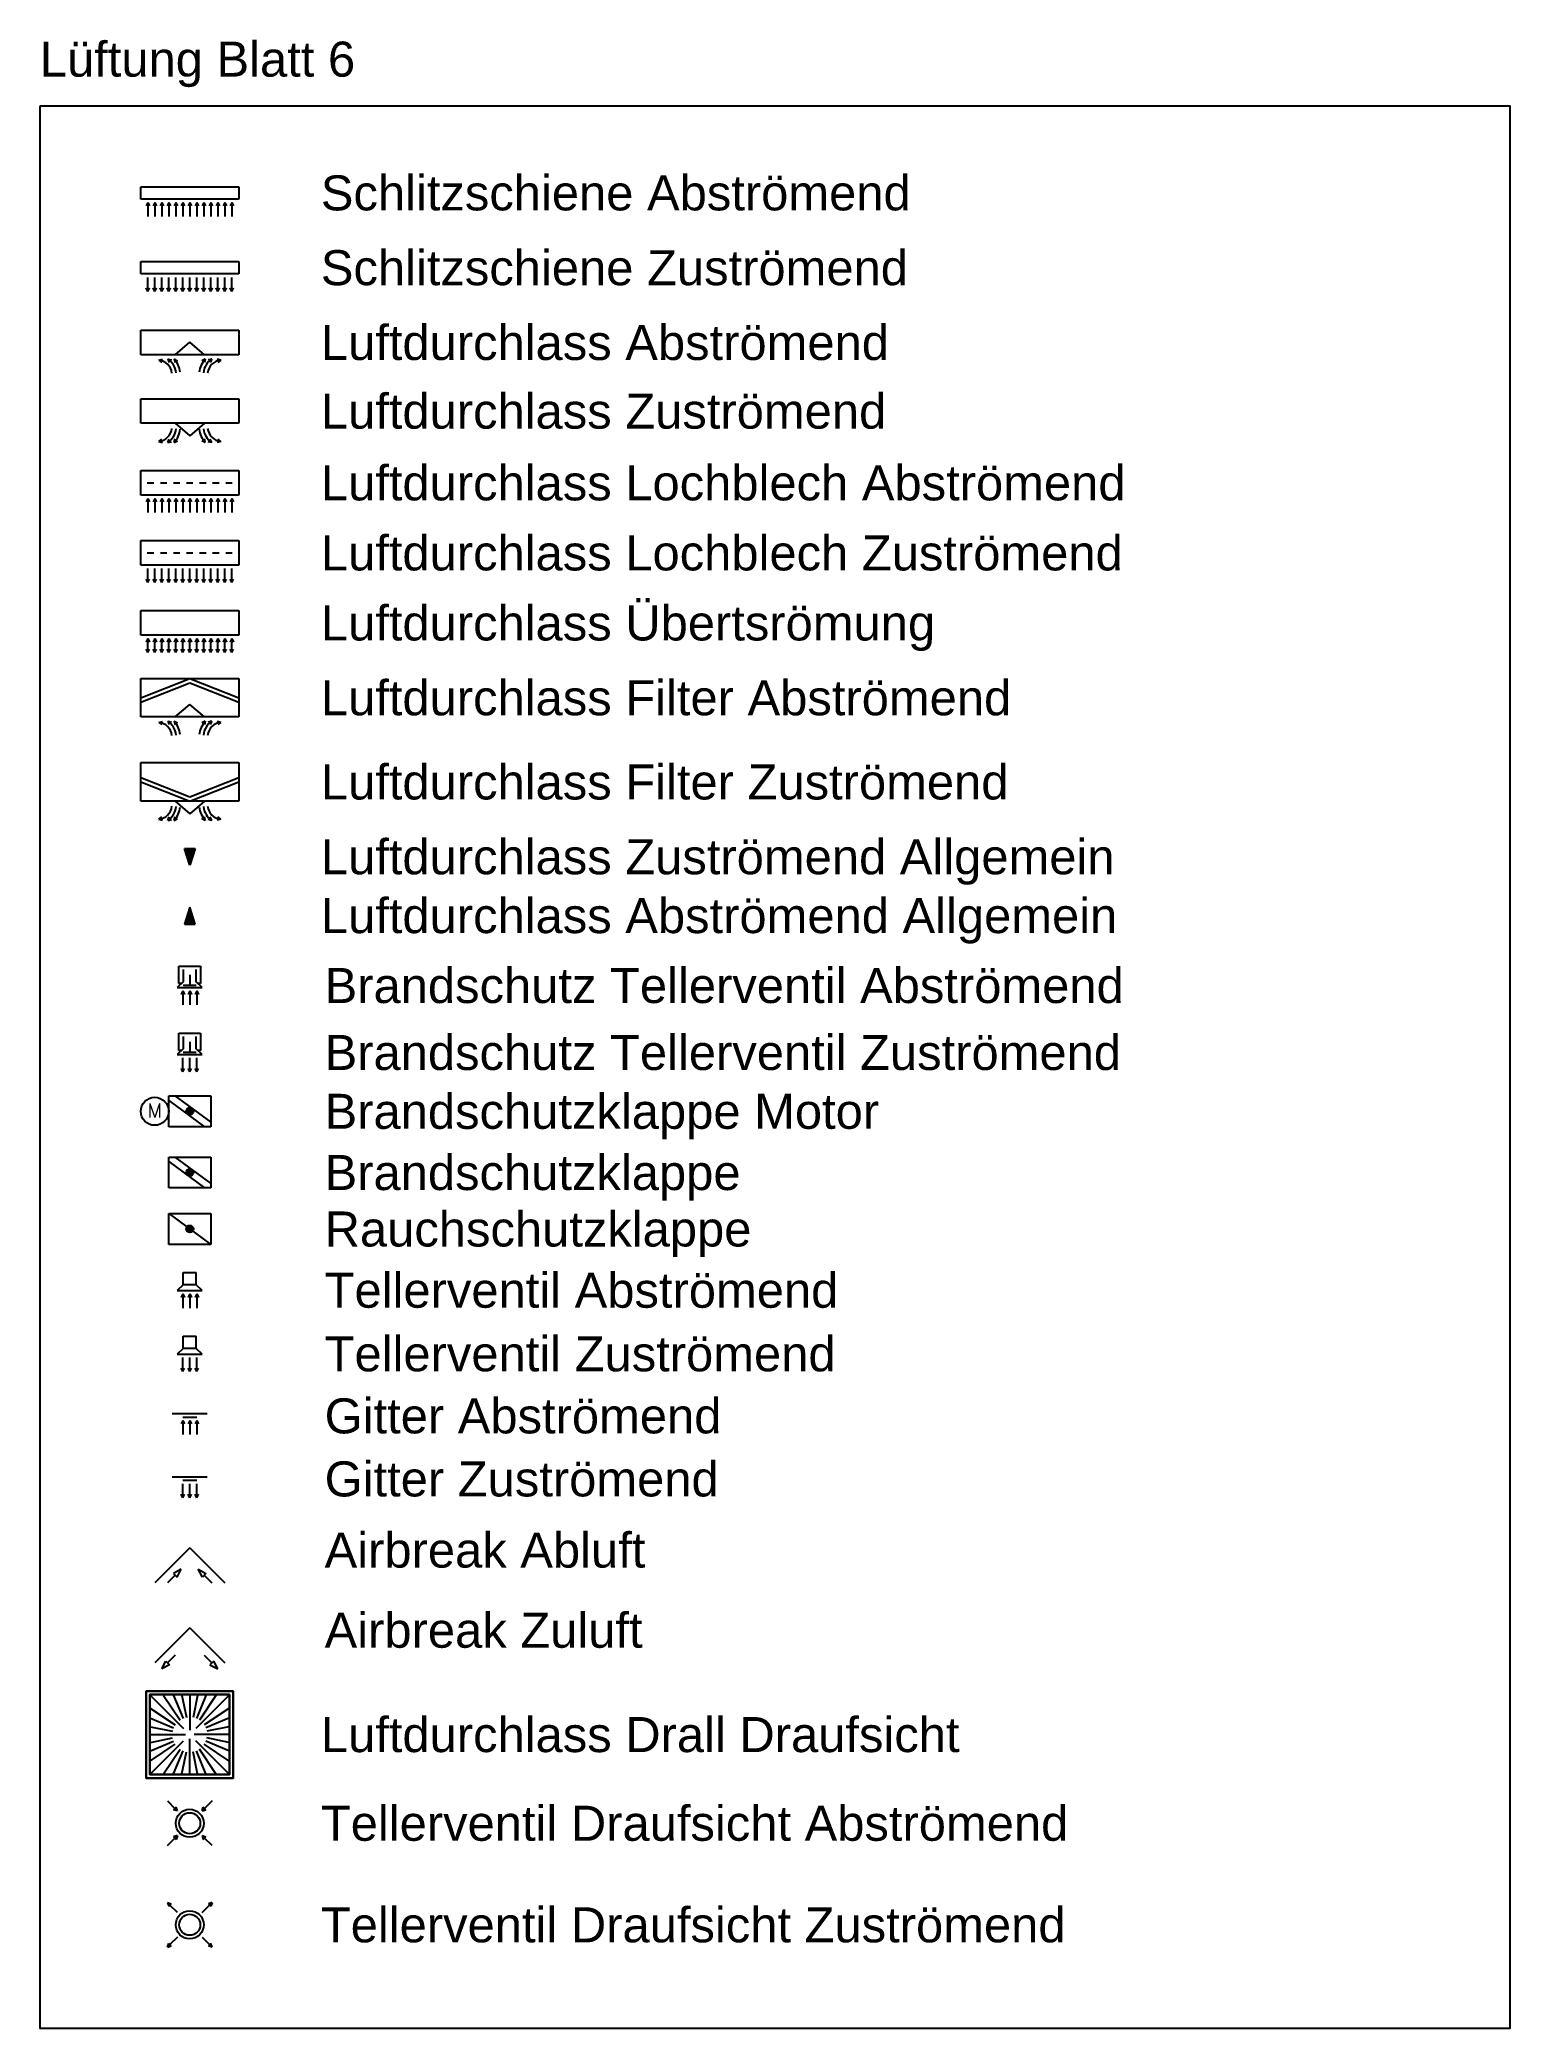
# Model space of a CAD drawing. Header units: millimetres. Extents: x 5800 to 16300, y -122162 to 14524.
# Drawn here: x 5800 to 16300, y -87164 to -72970 of the extents above; entities that cross this region are included whole.
import ezdxf
from ezdxf.enums import TextEntityAlignment as Align

# ---------------------------------------------------------------- set-up
doc = ezdxf.new("R2010")
doc.units = ezdxf.units.MM
doc.styles.add('Romans', font='Romans.shx')
doc.styles.get("Standard").update_dxf_attribs({"font": 'arial.ttf'})

msp = doc.modelspace()

# ---------------------------------------------------------------- texts
at = {"color": 7}
for s, p in [('Schlitzschiene Abströmend', (7807, -74063)), ('Schlitzschiene Zuströmend', (7807, -74597)), ('Luftdurchlass Abströmend', (7807, -75131)), ('Luftdurchlass Zuströmend', (7807, -75621)), ('Luftdurchlass Lochblech Abströmend', (7807, -76133)), ('Luftdurchlass Lochblech Zuströmend', (7807, -76633)), ('Luftdurchlass Übertsrömung', (7807, -77133)), ('Luftdurchlass Filter Abströmend', (7807, -77667)), ('Luftdurchlass Filter Zuströmend', (7807, -78268)), ('Luftdurchlass Zuströmend Allgemein', (7807, -78802)), ('Luftdurchlass Abströmend Allgemein', (7807, -79222)), ('Brandschutz Tellerventil Abströmend', (7834, -79721)), ('Brandschutz Tellerventil Zuströmend', (7834, -80199)), ('Brandschutzklappe Motor', (7834, -80619)), ('Brandschutzklappe', (7834, -81056)), ('Rauchschutzklappe', (7834, -81459)), ('Tellerventil Abströmend', (7834, -81896)), ('Tellerventil Zuströmend', (7834, -82350)), ('Gitter Abströmend', (7834, -82793)), ('Gitter Zuströmend', (7834, -83243)), ('Airbreak Abluft', (7834, -83751)), ('Airbreak Zuluft', (7834, -84323)), ('Luftdurchlass Drall Draufsicht', (7807, -85068)), ('Tellerventil Draufsicht Abströmend', (7807, -85701)), ('Tellerventil Draufsicht Zuströmend', (7807, -86426))]:
    msp.add_text(s, height=250, dxfattribs=at).set_placement(p, align=Align.MIDDLE_LEFT)
at = {"insert": (5800, -73146), "char_height": 250, "attachment_point": 4}
msp.add_mtext_dynamic_manual_height_columns('Lüftung Blatt 6', width=4100.87, gutter_width=12.5, heights=[0], dxfattribs=at)

# ---------------------------------------------------------------- blocks, each defined once
blk = doc.blocks.new('Luftdurchlass Drall Draufsicht')
at = {"ltscale": 0.35}
for p, q in [((-312, 311), (311, 311)), ((-312, 311, -12), (311, 311, -12)), ((-312, -312), (-312, 311)), ((-312, 311), (-312, 311, -12)), ((-312, 311, -12), (-312, -312, -12)), ((-312, 311), (311, 311)), ((-312, 311), (311, 311)), ((-312, -312), (-312, 311)), ((-312, 311), (-312, 311)), ((-312, 311), (-312, -312)), ((-285, 285, 350), (285, 285, 350)), ((-285, 285), (285, 285)), ((-285, -285, 350), (-285, 285, 350)), ((-285, 285, 350), (-285, 285)), ((-285, 285), (-285, -285)), ((-285, 285), (285, 285)), ((-285, 285), (285, 285)), ((-285, -285), (-285, 285)), ((-285, 285), (-285, 285)), ((-285, 285), (-285, -285)), ((285, -285, 350), (285, 285, 350)), ((285, 285, 350), (285, 285)), ((285, 285), (285, -285)), ((285, -285), (285, 285)), ((285, 285), (285, 285)), ((285, 285), (285, -285)), ((311, -312), (311, 311)), ((311, 311), (311, 311, -12)), ((311, 311, -12), (311, -312, -12)), ((311, -312), (311, 311)), ((311, 311), (311, 311)), ((311, 311), (311, -312)), ((-312, -312, -12), (311, -312, -12)), ((-312, -312), (311, -312)), ((-312, -312, -12), (-312, -312)), ((-312, -312, -12), (-312, -312, -12)), ((-312, -312), (311, -312)), ((-312, -312), (311, -312)), ((-312, -312), (-312, -312)), ((-285, -285), (285, -285)), ((-285, -285, 350), (285, -285, 350)), ((-285, -285), (-285, -285, 350)), ((-285, -285), (-285, -285)), ((-285, -285), (285, -285)), ((-285, -285), (285, -285)), ((-285, -285), (-285, -285)), ((285, -285), (285, -285, 350)), ((285, -285), (285, -285)), ((285, -285), (285, -285)), ((311, -312, -12), (311, -312)), ((311, -312, -12), (311, -312, -12)), ((311, -312), (311, -312))]:
    blk.add_line(p, q, dxfattribs=at)
at = {"lineweight": 25, "ltscale": 0.25}
for p, q in [((-280, 280, -12), (-44, 44, -12)), ((-280, 280), (-44, 44)), ((-280, 187, -12), (-104, 69, -12)), ((-280, 187), (-104, 69)), ((-187, 280, -12), (-69, 104, -12)), ((-187, 280), (-69, 104)), ((-116, 280, -12), (-48, 115, -12)), ((-116, 280), (-48, 115)), ((-56, 280, -12), (-24, 123, -12)), ((-56, 280), (-24, 123)), ((0, 280, -12), (0, 31, -12)), ((0, 280), (0, 31)), ((56, 280, -12), (24, 123, -12)), ((56, 280), (24, 123)), ((280, 280, -12), (44, 44, -12)), ((280, 280), (44, 44)), ((116, 280, -12), (48, 115, -12)), ((116, 280), (48, 115)), ((187, 280, -12), (69, 104, -12)), ((187, 280), (69, 104)), ((280, 187, -12), (104, 69, -12)), ((280, 187), (104, 69)), ((-280, 116, -12), (-115, 48, -12)), ((-280, 116), (-115, 48)), ((-280, 56, -12), (-123, 24, -12)), ((-280, 56), (-123, 24)), ((-280, 0, -12), (-31, 0, -12)), ((-280, 0), (-31, 0)), ((280, 0, -12), (31, 0, -12)), ((280, 0), (31, 0)), ((280, 116, -12), (115, 48, -12)), ((280, 116), (115, 48)), ((280, 56, -12), (123, 24, -12)), ((280, 56), (123, 24)), ((-280, -56, -12), (-123, -24, -12)), ((-280, -56), (-123, -24)), ((-280, -280, -12), (-44, -44, -12)), ((-280, -280), (-44, -44)), ((-280, -116, -12), (-115, -48, -12)), ((-280, -116), (-115, -48)), ((-280, -187, -12), (-104, -69, -12)), ((-280, -187), (-104, -69)), ((-187, -280, -12), (-69, -104, -12)), ((-187, -280), (-69, -104)), ((-116, -280, -12), (-48, -115, -12)), ((-116, -280), (-48, -115)), ((-56, -280, -12), (-24, -123, -12)), ((-56, -280), (-24, -123)), ((0, -280, -12), (0, -31, -12)), ((0, -280), (0, -31)), ((56, -280, -12), (24, -123, -12)), ((56, -280), (24, -123)), ((280, -280, -12), (44, -44, -12)), ((280, -280), (44, -44)), ((116, -280, -12), (48, -115, -12)), ((116, -280), (48, -115)), ((187, -280, -12), (69, -104, -12)), ((187, -280), (69, -104)), ((280, -187, -12), (104, -69, -12)), ((280, -187), (104, -69)), ((280, -116, -12), (115, -48, -12)), ((280, -116), (115, -48)), ((280, -56, -12), (123, -24, -12)), ((280, -56), (123, -24))]:
    blk.add_line(p, q, dxfattribs=at)
at = {"ltscale": 0.35}
for points in [[(-312, -312), (311, -312), (311, 311), (-312, 311)], [(-312, 311), (311, 311), (311, 311, -12), (-312, 311, -12)], [(-312, 311, -12), (311, 311, -12), (311, -312, -12), (-312, -312, -12)], [(-312, -312, -12), (-312, -312), (-312, 311), (-312, 311, -12)], [(-285, -285, 350), (285, -285, 350), (285, 285, 350), (-285, 285, 350)], [(-285, 285, 350), (285, 285, 350), (285, 285), (-285, 285)], [(-285, 285), (285, 285), (285, -285), (-285, -285)], [(-285, -285), (-285, -285, 350), (-285, 285, 350), (-285, 285)], [(285, 285), (285, 285, 350), (285, -285, 350), (285, -285)], [(311, 311, -12), (311, 311), (311, -312), (311, -312, -12)], [(-312, -312, -12), (311, -312, -12), (311, -312), (-312, -312)], [(-285, -285), (285, -285), (285, -285, 350), (-285, -285, 350)]]:
    blk.add_3dface(points, dxfattribs=at)
blk = doc.blocks.new('Tellerventil Draufsicht Abströmend')
h = blk.add_hatch(color=256)
h.dxf.hatch_style = 1
h.paths.add_polyline_path([(-97, 115), (-115, 97), (-88, 88)])
h = blk.add_hatch(color=256)
h.dxf.hatch_style = 1
h.paths.add_polyline_path([(115, 97), (97, 115), (88, 88)])
h = blk.add_hatch(color=256)
h.dxf.hatch_style = 1
h.paths.add_polyline_path([(-115, -97), (-97, -115), (-88, -88)])
h = blk.add_hatch(color=256)
h.dxf.hatch_style = 1
h.paths.add_polyline_path([(97, -115), (115, -97), (88, -88)])
for p, q in [((-159, 159), (-106, 106)), ((159, 159), (106, 106)), ((-97, 115), (-115, 97)), ((-88, 88), (-115, 97)), ((-88, 88), (-97, 115)), ((88, 88), (97, 115)), ((88, 88), (115, 97)), ((115, 97), (97, 115)), ((-159, -159), (-106, -106)), ((-88, -88), (-115, -97)), ((-115, -97), (-97, -115)), ((-88, -88), (-97, -115)), ((88, -88), (115, -97)), ((88, -88), (97, -115)), ((97, -115), (115, -97)), ((159, -159), (106, -106))]:
    blk.add_line(p, q)
for radius in [100, 75]:
    blk.add_circle((0, 0), radius)
blk = doc.blocks.new('Tellerventil Draufsicht Zuströmend')
h = blk.add_hatch(color=256)
h.dxf.hatch_style = 1
h.paths.add_polyline_path([(-150, 133), (-133, 150), (-159, 159)])
h = blk.add_hatch(color=256)
h.dxf.hatch_style = 1
h.paths.add_polyline_path([(133, 150), (150, 133), (159, 159)])
h = blk.add_hatch(color=256)
h.dxf.hatch_style = 1
h.paths.add_polyline_path([(-133, -150), (-150, -133), (-159, -159)])
h = blk.add_hatch(color=256)
h.dxf.hatch_style = 1
h.paths.add_polyline_path([(150, -133), (133, -150), (159, -159)])
for p, q in [((-159, 159), (-133, 150)), ((-159, 159), (-150, 133)), ((-150, 133), (-133, 150)), ((159, 159), (133, 150)), ((133, 150), (150, 133)), ((159, 159), (150, 133)), ((-88, 88), (-141, 141)), ((88, 88), (141, 141)), ((-159, -159), (-150, -133)), ((-133, -150), (-150, -133)), ((-88, -88), (-141, -141)), ((88, -88), (141, -141)), ((150, -133), (133, -150)), ((159, -159), (150, -133)), ((-159, -159), (-133, -150)), ((159, -159), (133, -150))]:
    blk.add_line(p, q)
for radius in [100, 75]:
    blk.add_circle((0, 0), radius)
blk = doc.blocks.new('Schlitzschiene Abströmend')
for p, q in [((-350, 0), (350, 0)), ((-350, -88), (-350, 0)), ((350, 0), (350, -88)), ((350, -88), (-350, -88))]:
    blk.add_line(p, q)
at = {"color": 7}
for p, q in [((-300, -113), (-312, -137)), ((-300, -113), (-288, -137)), ((-300, -113), (-300, -213)), ((-250, -113), (-262, -137)), ((-250, -113), (-238, -137)), ((-250, -113), (-250, -213)), ((-200, -113), (-212, -137)), ((-200, -113), (-188, -137)), ((-200, -113), (-200, -213)), ((-150, -113), (-162, -137)), ((-150, -113), (-138, -137)), ((-150, -113), (-150, -213)), ((-100, -113), (-112, -137)), ((-100, -113), (-88, -137)), ((-100, -113), (-100, -213)), ((-50, -113), (-62, -137)), ((-50, -113), (-38, -137)), ((-50, -113), (-50, -213)), ((0, -113), (-12, -137)), ((0, -113), (12, -137)), ((0, -113), (0, -213)), ((50, -113), (38, -137)), ((50, -113), (62, -137)), ((50, -113), (50, -213)), ((100, -113), (88, -137)), ((100, -113), (112, -137)), ((100, -113), (100, -213)), ((150, -113), (138, -137)), ((150, -113), (162, -137)), ((150, -113), (150, -213)), ((200, -113), (188, -137)), ((200, -113), (212, -137)), ((200, -113), (200, -213)), ((250, -113), (238, -137)), ((250, -113), (262, -137)), ((250, -113), (250, -213)), ((300, -113), (288, -137)), ((300, -113), (312, -137)), ((300, -113), (300, -213))]:
    blk.add_line(p, q, dxfattribs=at)
blk = doc.blocks.new('Schlitzschiene Zuströmend')
for p, q in [((-350, 0), (350, 0)), ((-350, -88), (-350, 0)), ((350, 0), (350, -88)), ((350, -88), (-350, -88))]:
    blk.add_line(p, q)
at = {"color": 7}
for p, q in [((-300, -213), (-300, -113)), ((-250, -213), (-250, -113)), ((-200, -213), (-200, -113)), ((-150, -213), (-150, -113)), ((-100, -213), (-100, -113)), ((-50, -213), (-50, -113)), ((0, -213), (0, -113)), ((50, -213), (50, -113)), ((100, -213), (100, -113)), ((150, -213), (150, -113)), ((200, -213), (200, -113)), ((250, -213), (250, -113)), ((300, -213), (300, -113)), ((-300, -213), (-312, -188)), ((-300, -213), (-288, -188)), ((-250, -213), (-262, -188)), ((-250, -213), (-238, -188)), ((-200, -213), (-212, -188)), ((-200, -213), (-188, -188)), ((-150, -213), (-162, -188)), ((-150, -213), (-138, -188)), ((-100, -213), (-112, -188)), ((-100, -213), (-88, -188)), ((-50, -213), (-62, -188)), ((-50, -213), (-38, -188)), ((0, -213), (-12, -188)), ((0, -213), (12, -188)), ((50, -213), (38, -188)), ((50, -213), (62, -188)), ((100, -213), (88, -188)), ((100, -213), (112, -188)), ((150, -213), (138, -188)), ((150, -213), (162, -188)), ((200, -213), (188, -188)), ((200, -213), (212, -188)), ((250, -213), (238, -188)), ((250, -213), (262, -188)), ((300, -213), (288, -188)), ((300, -213), (312, -188))]:
    blk.add_line(p, q, dxfattribs=at)
blk = doc.blocks.new('Luftdurchlass Abströmend')
for p, q in [((-350, 0), (350, 0)), ((-350, -175), (-350, 0)), ((350, 0), (350, -175)), ((350, -175), (-350, -175))]:
    blk.add_line(p, q)
at = {"color": 7, "linetype": 'Continuous', "lineweight": -3}
for p, q in [((-105, -175), (0, -85)), ((105, -175), (0, -85)), ((-221, -214), (-195, -207)), ((-221, -214), (-200, -230)), ((-157, -206), (-146, -230)), ((-157, -206), (-131, -212)), ((-111, -206), (-105, -232)), ((-111, -206), (-87, -218)), ((111, -206), (87, -218)), ((111, -206), (105, -232)), ((157, -206), (131, -212)), ((157, -206), (146, -230)), ((221, -214), (195, -207)), ((221, -214), (200, -230))]:
    blk.add_line(p, q, dxfattribs=at)
for centre, radius, start, end in [((-232, -318), 105, 5.9889, 84.3569), ((-232, -318), 135, 5.9889, 56.3484), ((-232, -318), 165, 5.9889, 42.912), ((232, -318), 165, 137.088, 174.0111), ((232, -318), 135, 123.6516, 174.0111), ((232, -318), 105, 95.6431, 174.0111)]:
    blk.add_arc(centre, radius, start, end, dxfattribs=at)
blk = doc.blocks.new('Luftdurchlass Zuströmend')
for p, q in [((-350, 0), (350, 0)), ((-350, -175), (-350, 0)), ((350, 0), (350, -175)), ((350, -175), (-350, -175))]:
    blk.add_line(p, q)
at = {"color": 7, "linetype": 'Continuous', "lineweight": -3}
for p, q in [((-105, -175), (0, -265)), ((105, -175), (0, -265)), ((-221, -304), (-200, -288)), ((-221, -304), (-195, -311)), ((-157, -312), (-146, -288)), ((-157, -312), (-131, -306)), ((-111, -312), (-105, -286)), ((-111, -312), (-87, -300)), ((111, -312), (87, -300)), ((111, -312), (105, -286)), ((157, -312), (131, -306)), ((157, -312), (146, -288)), ((221, -304), (195, -311)), ((221, -304), (200, -288))]:
    blk.add_line(p, q, dxfattribs=at)
for centre, radius, start, end in [((-232, -200), 105, 275.6431, 354.0111), ((-232, -200), 135, 303.6516, 354.0111), ((-232, -200), 165, 317.088, 354.0111), ((232, -200), 165, 185.9889, 222.912), ((232, -200), 135, 185.9889, 236.3484), ((232, -200), 105, 185.9889, 264.3569)]:
    blk.add_arc(centre, radius, start, end, dxfattribs=at)
blk = doc.blocks.new('Luftdurchlass Lochblech Abströmend')
for p, q in [((-350, 0), (350, 0)), ((-350, -175), (-350, 0)), ((350, 0), (350, -175)), ((-303, -88), (-257, -88)), ((-210, -88), (-163, -88)), ((-117, -88), (-70, -88)), ((-23, -88), (23, -88)), ((70, -88), (117, -88)), ((163, -88), (210, -88)), ((257, -88), (303, -88)), ((350, -175), (-350, -175))]:
    blk.add_line(p, q)
at = {"color": 7}
for p, q in [((-300, -200), (-312, -224)), ((-300, -200), (-288, -224)), ((-300, -200), (-300, -300)), ((-250, -200), (-262, -224)), ((-250, -200), (-238, -224)), ((-250, -200), (-250, -300)), ((-200, -200), (-212, -224)), ((-200, -200), (-188, -224)), ((-200, -200), (-200, -300)), ((-150, -200), (-162, -224)), ((-150, -200), (-138, -224)), ((-150, -200), (-150, -300)), ((-100, -200), (-112, -224)), ((-100, -200), (-88, -224)), ((-100, -200), (-100, -300)), ((-50, -200), (-62, -224)), ((-50, -200), (-38, -224)), ((-50, -200), (-50, -300)), ((0, -200), (-12, -224)), ((0, -200), (12, -224)), ((0, -200), (0, -300)), ((50, -200), (38, -224)), ((50, -200), (62, -224)), ((50, -200), (50, -300)), ((100, -200), (88, -224)), ((100, -200), (112, -224)), ((100, -200), (100, -300)), ((150, -200), (138, -224)), ((150, -200), (162, -224)), ((150, -200), (150, -300)), ((200, -200), (188, -224)), ((200, -200), (212, -224)), ((200, -200), (200, -300)), ((250, -200), (238, -224)), ((250, -200), (262, -224)), ((250, -200), (250, -300)), ((300, -200), (288, -224)), ((300, -200), (312, -224)), ((300, -200), (300, -300))]:
    blk.add_line(p, q, dxfattribs=at)
blk = doc.blocks.new('Luftdurchlass Lochblech Zuströmend')
for p, q in [((-350, 0), (350, 0)), ((-350, -175), (-350, 0)), ((350, 0), (350, -175)), ((-303, -88), (-257, -88)), ((-210, -88), (-163, -88)), ((-117, -88), (-70, -88)), ((-23, -88), (23, -88)), ((70, -88), (117, -88)), ((163, -88), (210, -88)), ((257, -88), (303, -88)), ((350, -175), (-350, -175))]:
    blk.add_line(p, q)
at = {"color": 7}
for p, q in [((-300, -300), (-312, -276)), ((-300, -300), (-300, -200)), ((-300, -300), (-288, -276)), ((-250, -300), (-262, -276)), ((-250, -300), (-250, -200)), ((-250, -300), (-238, -276)), ((-200, -300), (-212, -276)), ((-200, -300), (-200, -200)), ((-200, -300), (-188, -276)), ((-150, -300), (-162, -276)), ((-150, -300), (-150, -200)), ((-150, -300), (-138, -276)), ((-100, -300), (-112, -276)), ((-100, -300), (-100, -200)), ((-100, -300), (-88, -276)), ((-50, -300), (-62, -276)), ((-50, -300), (-50, -200)), ((-50, -300), (-38, -276)), ((0, -300), (-12, -276)), ((0, -300), (0, -200)), ((0, -300), (12, -276)), ((50, -300), (38, -276)), ((50, -300), (50, -200)), ((50, -300), (62, -276)), ((100, -300), (88, -276)), ((100, -300), (100, -200)), ((100, -300), (112, -276)), ((150, -300), (138, -276)), ((150, -300), (150, -200)), ((150, -300), (162, -276)), ((200, -300), (188, -276)), ((200, -300), (200, -200)), ((200, -300), (212, -276)), ((250, -300), (238, -276)), ((250, -300), (250, -200)), ((250, -300), (262, -276)), ((300, -300), (288, -276)), ((300, -300), (300, -200)), ((300, -300), (312, -276))]:
    blk.add_line(p, q, dxfattribs=at)
blk = doc.blocks.new('Brandschutz Tellerventil Abströmend')
for p, q in [((-77, -125), (-77, 0)), ((-77, 0), (77, 0)), ((-77, -125), (-77, 0)), ((77, 0), (77, -125)), ((-47, -112), (-89, -153)), ((-60, -125), (-77, -125)), ((-47, -24), (-47, -112)), ((-47, -136), (47, -136)), ((0, -62), (0, -136)), ((47, -112), (47, -24)), ((89, -153), (47, -112)), ((77, -125), (60, -125)), ((-89, -153), (89, -153))]:
    blk.add_line(p, q)
at = {"color": 7}
for p, q in [((-50, -178), (-62, -202)), ((-50, -178), (-38, -202)), ((-50, -178), (-50, -278)), ((0, -178), (-12, -202)), ((0, -178), (12, -202)), ((0, -178), (0, -278)), ((50, -178), (38, -202)), ((50, -178), (38, -202)), ((50, -178), (62, -202)), ((50, -178), (50, -278))]:
    blk.add_line(p, q, dxfattribs=at)
blk = doc.blocks.new('Brandschutz Tellerventil Zuströmend')
for p, q in [((-77, -125), (-77, 0)), ((-77, 0), (77, 0)), ((-77, -125), (-77, 0)), ((77, 0), (77, -125)), ((-47, -112), (-89, -153)), ((-60, -125), (-77, -125)), ((-47, -24), (-47, -112)), ((-47, -136), (47, -136)), ((0, -62), (0, -136)), ((47, -112), (47, -24)), ((89, -153), (47, -112)), ((77, -125), (60, -125)), ((-89, -153), (89, -153))]:
    blk.add_line(p, q)
at = {"color": 7}
for p, q in [((-50, -278), (-62, -254)), ((-50, -278), (-50, -178)), ((-50, -278), (-38, -254)), ((0, -278), (-12, -254)), ((0, -278), (0, -178)), ((0, -278), (12, -254)), ((50, -278), (38, -254)), ((50, -278), (38, -254)), ((50, -278), (50, -178)), ((50, -278), (62, -254))]:
    blk.add_line(p, q, dxfattribs=at)
blk = doc.blocks.new('Rauchschutzklappe')
h = blk.add_hatch(color=256)
h.dxf.hatch_style = 1
h.paths.add_polyline_path([(26, 0, 1), (-26, 0, 1)])
for p, q in [((-150, 110), (150, 110)), ((-150, -110), (-150, 110)), ((-150, 110), (-21, 15)), ((150, 110), (150, -110)), ((150, -110), (-150, -110)), ((21, -15), (150, -110))]:
    blk.add_line(p, q)
blk.add_circle((0, 0), 25.8)
blk = doc.blocks.new('Tellerventil Abströmend')
for p, q in [((-47, -88), (-47, 0)), ((-47, 0), (47, 0)), ((47, -88), (47, 0)), ((-47, -88), (-89, -129)), ((-89, -129), (89, -129)), ((47, -88), (-47, -88)), ((89, -129), (47, -88))]:
    blk.add_line(p, q)
at = {"color": 7}
for p, q in [((-50, -154), (-62, -178)), ((-50, -154), (-62, -178)), ((-50, -154), (-38, -178)), ((-50, -154), (-50, -254)), ((-50, -154), (-38, -178)), ((-50, -154), (-50, -254)), ((0, -154), (-12, -178)), ((0, -154), (-12, -178)), ((0, -154), (12, -178)), ((0, -154), (0, -254)), ((0, -154), (12, -178)), ((0, -154), (0, -254)), ((50, -154), (38, -178)), ((50, -154), (38, -178)), ((50, -154), (62, -178)), ((50, -154), (50, -254)), ((50, -154), (62, -178)), ((50, -154), (50, -254))]:
    blk.add_line(p, q, dxfattribs=at)
blk = doc.blocks.new('Tellerventil Zuströmend')
for p, q in [((-47, -88), (-47, 0)), ((-47, 0), (47, 0)), ((47, -88), (47, 0)), ((-47, -88), (-89, -129)), ((-89, -129), (89, -129)), ((47, -88), (-47, -88)), ((89, -129), (47, -88))]:
    blk.add_line(p, q)
at = {"color": 7}
for p, q in [((-50, -254), (-62, -230)), ((-50, -254), (-62, -230)), ((-50, -254), (-50, -154)), ((-50, -254), (-50, -154)), ((-50, -254), (-38, -230)), ((-50, -254), (-38, -230)), ((0, -254), (-12, -230)), ((0, -254), (-12, -230)), ((0, -254), (0, -154)), ((0, -254), (0, -154)), ((0, -254), (12, -230)), ((0, -254), (12, -230)), ((50, -254), (38, -230)), ((50, -254), (38, -230)), ((50, -254), (50, -154)), ((50, -254), (50, -154)), ((50, -254), (62, -230)), ((50, -254), (62, -230))]:
    blk.add_line(p, q, dxfattribs=at)
blk = doc.blocks.new('Gitter Abströmend')
at = {"color": 7}
for p, q in [((-125, 0), (125, 0)), ((-50, -50), (-62, -74)), ((-50, -25), (50, -25)), ((-50, -50), (-38, -74)), ((-50, -50), (-50, -150)), ((0, -50), (-12, -74)), ((0, -50), (12, -74)), ((0, -50), (0, -150)), ((50, -50), (38, -74)), ((50, -50), (62, -74)), ((50, -50), (50, -150))]:
    blk.add_line(p, q, dxfattribs=at)
blk = doc.blocks.new('Gitter Zuströmend')
at = {"color": 7}
for p, q in [((-125, 0), (125, 0)), ((-50, -150), (-62, -126)), ((-50, -25), (50, -25)), ((-50, -150), (-50, -50)), ((-50, -150), (-38, -126)), ((0, -150), (-12, -126)), ((0, -150), (0, -50)), ((0, -150), (12, -126)), ((50, -150), (38, -126)), ((50, -150), (50, -50)), ((50, -150), (62, -126))]:
    blk.add_line(p, q, dxfattribs=at)
blk = doc.blocks.new('Luftdurchlass Zuströmend Allgemein')
blk.add_hatch(color=256).paths.add_polyline_path([(38, 60), (-37, 60), (0, -60)])
for p, q in [((0, -60), (-37, 60)), ((-37, 60), (38, 60)), ((38, 60), (0, -60))]:
    blk.add_line(p, q)
blk = doc.blocks.new('Luftdurchlass Abströmend Allgemein')
blk.add_hatch(color=256).paths.add_polyline_path([(38, -60), (-37, -60), (0, 60)])
for p, q in [((0, 60), (-37, -60)), ((38, -60), (0, 60)), ((-37, -60), (38, -60))]:
    blk.add_line(p, q)
blk = doc.blocks.new('Luftdurchlass Filter Abströmend')
at = {"color": 7, "linetype": 'Continuous', "lineweight": -3}
for p, q in [((-350, 0), (350, 0)), ((-350, -275), (-350, 0)), ((-350, -138), (0, 0)), ((0, 0), (350, -138)), ((350, 0), (350, -275)), ((-350, -170), (0, -32)), ((0, -32), (350, -170)), ((350, -275), (-350, -275)), ((-105, -275), (0, -185)), ((105, -275), (0, -185)), ((-221, -314), (-195, -307)), ((-221, -314), (-200, -330)), ((-157, -306), (-146, -330)), ((-157, -306), (-131, -312)), ((-111, -306), (-105, -332)), ((-111, -306), (-87, -318)), ((111, -306), (87, -318)), ((111, -306), (105, -332)), ((157, -306), (131, -312)), ((157, -306), (146, -330)), ((221, -314), (195, -307)), ((221, -314), (200, -330))]:
    blk.add_line(p, q, dxfattribs=at)
for centre, radius, start, end in [((-232, -418), 105, 5.9889, 84.3569), ((-232, -418), 135, 5.9889, 56.3484), ((-232, -418), 165, 5.9889, 42.912), ((232, -418), 165, 137.088, 174.0111), ((232, -418), 135, 123.6516, 174.0111), ((232, -418), 105, 95.6431, 174.0111)]:
    blk.add_arc(centre, radius, start, end, dxfattribs=at)
blk = doc.blocks.new('Luftdurchlass Filter Zuströmend')
at = {"color": 7, "linetype": 'Continuous', "lineweight": -3}
for p, q in [((-350, 0), (350, 0)), ((-350, -275), (-350, 0)), ((350, 0), (350, -275)), ((-350, -105), (0, -243)), ((-350, -138), (0, -275)), ((0, -243), (350, -105)), ((0, -275), (350, -138)), ((350, -275), (-350, -275)), ((-105, -275), (0, -365)), ((105, -275), (0, -365)), ((-221, -404), (-200, -388)), ((-221, -404), (-195, -411)), ((-157, -412), (-146, -388)), ((-157, -412), (-131, -406)), ((-111, -412), (-105, -386)), ((-111, -412), (-87, -400)), ((111, -412), (87, -400)), ((111, -412), (105, -386)), ((157, -412), (131, -406)), ((157, -412), (146, -388)), ((221, -404), (195, -411)), ((221, -404), (200, -388))]:
    blk.add_line(p, q, dxfattribs=at)
for centre, radius, start, end in [((-232, -300), 105, 275.6431, 354.0111), ((-232, -300), 135, 303.6516, 354.0111), ((-232, -300), 165, 317.088, 354.0111), ((232, -300), 165, 185.9889, 222.912), ((232, -300), 135, 185.9889, 236.3484), ((232, -300), 105, 185.9889, 264.3569)]:
    blk.add_arc(centre, radius, start, end, dxfattribs=at)
blk = doc.blocks.new('Brandschutzklappe')
h = blk.add_hatch(color=256)
h.dxf.hatch_style = 1
h.paths.add_polyline_path([(26, 0, 1), (-26, 0, 1)])
for p, q in [((-150, 110), (150, 110)), ((-150, -110), (-150, 110)), ((-150, 78), (106, -110)), ((-106, 110), (150, -78)), ((150, 110), (150, -110)), ((150, -110), (-150, -110))]:
    blk.add_line(p, q)
blk.add_circle((0, 0), 25.8)
blk = doc.blocks.new('Brandschutzklappe Motor')
h = blk.add_hatch(color=256)
h.dxf.hatch_style = 1
h.paths.add_polyline_path([(26, 0, 1), (-26, 0, 1)])
for p, q in [((-150, 110), (150, 110)), ((-150, -110), (-150, 110)), ((-150, 78), (106, -110)), ((-106, 110), (150, -78)), ((150, 110), (150, -110)), ((150, -110), (-150, -110))]:
    blk.add_line(p, q)
for centre, radius in [((-250, 0), 100), ((0, 0), 25.8)]:
    blk.add_circle(centre, radius)
at = {"color": 240, "style": 'Romans'}
blk.add_text('M', height=100, dxfattribs=at).set_placement((-250, -45), align=Align.CENTER)
blk = doc.blocks.new('Airbreak Abluft')
for p, q in [((0, 125), (-250, -125)), ((0, 125), (0, 125)), ((0, 125), (250, -125)), ((-103, -70), (-158, -125)), ((-61, -28), (-116, -57)), ((-116, -57), (-90, -84)), ((-90, -84), (-61, -28)), ((61, -28), (116, -57)), ((90, -84), (61, -28)), ((116, -57), (90, -84)), ((103, -70), (158, -125))]:
    blk.add_line(p, q)
blk = doc.blocks.new('Airbreak Zuluft')
for p, q in [((0, 125), (-250, -125)), ((0, 125), (0, 125)), ((0, 125), (250, -125)), ((-200, -167), (-171, -112)), ((-144, -138), (-200, -167)), ((-171, -112), (-144, -138)), ((-103, -70), (-158, -125)), ((103, -70), (158, -125)), ((171, -112), (144, -138)), ((144, -138), (200, -167)), ((200, -167), (171, -112))]:
    blk.add_line(p, q)
blk = doc.blocks.new('Luftdurchlass Übertsrömung')
for p, q in [((-350, 0), (350, 0)), ((-350, -175), (-350, 0)), ((350, 0), (350, -175)), ((350, -175), (-350, -175))]:
    blk.add_line(p, q)
at = {"color": 7}
for p, q in [((-300, -200), (-312, -224)), ((-300, -300), (-312, -276)), ((-300, -200), (-288, -224)), ((-300, -300), (-300, -200)), ((-300, -300), (-288, -276)), ((-250, -200), (-262, -224)), ((-250, -300), (-262, -276)), ((-250, -200), (-238, -224)), ((-250, -300), (-250, -200)), ((-250, -300), (-238, -276)), ((-200, -200), (-212, -224)), ((-200, -300), (-212, -276)), ((-200, -200), (-188, -224)), ((-200, -300), (-200, -200)), ((-200, -300), (-188, -276)), ((-150, -200), (-162, -224)), ((-150, -300), (-162, -276)), ((-150, -200), (-138, -224)), ((-150, -300), (-150, -200)), ((-150, -300), (-138, -276)), ((-100, -200), (-112, -224)), ((-100, -300), (-112, -276)), ((-100, -200), (-88, -224)), ((-100, -300), (-100, -200)), ((-100, -300), (-88, -276)), ((-50, -200), (-62, -224)), ((-50, -300), (-62, -276)), ((-50, -200), (-38, -224)), ((-50, -300), (-50, -200)), ((-50, -300), (-38, -276)), ((0, -200), (-12, -224)), ((0, -300), (-12, -276)), ((0, -200), (12, -224)), ((0, -300), (0, -200)), ((0, -300), (12, -276)), ((50, -200), (38, -224)), ((50, -300), (38, -276)), ((50, -200), (62, -224)), ((50, -300), (50, -200)), ((50, -300), (62, -276)), ((100, -200), (88, -224)), ((100, -300), (88, -276)), ((100, -200), (112, -224)), ((100, -300), (100, -200)), ((100, -300), (112, -276)), ((150, -200), (138, -224)), ((150, -300), (138, -276)), ((150, -200), (162, -224)), ((150, -300), (150, -200)), ((150, -300), (162, -276)), ((200, -200), (188, -224)), ((200, -300), (188, -276)), ((200, -200), (212, -224)), ((200, -300), (200, -200)), ((200, -300), (212, -276)), ((250, -200), (238, -224)), ((250, -300), (238, -276)), ((250, -200), (262, -224)), ((250, -300), (250, -200)), ((250, -300), (262, -276)), ((300, -200), (288, -224)), ((300, -300), (288, -276)), ((300, -200), (312, -224)), ((300, -300), (300, -200)), ((300, -300), (312, -276))]:
    blk.add_line(p, q, dxfattribs=at)

# ---------------------------------------------------------------- linework, layer by layer
msp.add_lwpolyline([(5800, -73444), (5800, -87164), (16300, -87164), (16300, -73444), (5800, -73444)])

# ---------------------------------------------------------------- block references
for name, p in [('Schlitzschiene Abströmend', (6871, -74019)), ('Schlitzschiene Zuströmend', (6871, -74553)), ('Luftdurchlass Abströmend', (6871, -75043)), ('Luftdurchlass Zuströmend', (6871, -75533)), ('Luftdurchlass Lochblech Abströmend', (6871, -76045)), ('Luftdurchlass Lochblech Zuströmend', (6871, -76545)), ('Luftdurchlass Übertsrömung', (6871, -77045)), ('Luftdurchlass Filter Abströmend', (6871, -77529)), ('Luftdurchlass Filter Zuströmend', (6871, -78130)), ('Luftdurchlass Zuströmend Allgemein', (6871, -78802)), ('Luftdurchlass Abströmend Allgemein', (6871, -79222)), ('Brandschutz Tellerventil Abströmend', (6871, -79582)), ('Brandschutz Tellerventil Zuströmend', (6871, -80060)), ('Brandschutzklappe Motor', (6871, -80619)), ('Brandschutzklappe', (6871, -81056)), ('Rauchschutzklappe', (6871, -81459)), ('Tellerventil Abströmend', (6871, -81769)), ('Tellerventil Zuströmend', (6871, -82223)), ('Gitter Abströmend', (6871, -82777)), ('Gitter Zuströmend', (6871, -83227)), ('Airbreak Abluft', (6871, -83860)), ('Airbreak Zuluft', (6871, -84431)), ('Luftdurchlass Drall Draufsicht', (6871, -85068)), ('Tellerventil Draufsicht Abströmend', (6871, -85701)), ('Tellerventil Draufsicht Zuströmend', (6871, -86426))]:
    msp.add_blockref(name, p)

msp.set_redraw_order([(e.dxf.handle, doc.entitydb.next_handle()) for e in msp.query("TEXT MTEXT ATTDEF DIMENSION ARC_DIMENSION")])  # texts and dimensions are drawn at this point

doc.saveas('drawing.dxf')
